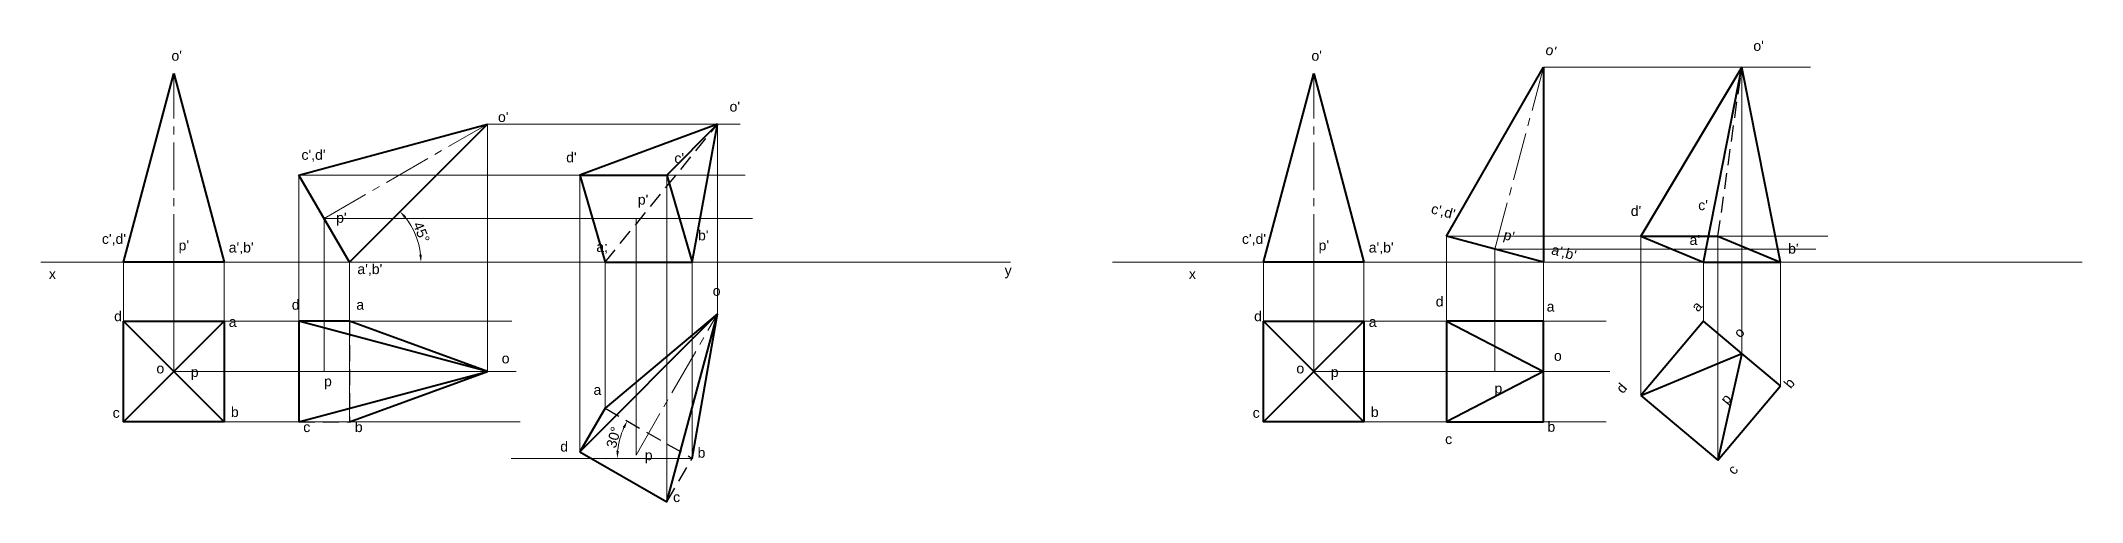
# Model space of a CAD drawing. Header units: millimetres. Extents: x 1 to 7224, y -410 to 206.
# Drawn here: x 5499 to 6311, y 6 to 189 of the extents above; entities that cross this region are included whole.
import ezdxf

# ---------------------------------------------------------------- set-up
doc = ezdxf.new("R2010")
doc.units = ezdxf.units.MM
doc.linetypes.add('CENTER2', pattern=[28.575, 19.05, -3.175, 3.175, -3.175])
doc.linetypes.add('DASHED2', pattern=[9.525, 6.35, -3.175])
for name, color, linetype, lineweight in [('Centre line', 1, 'CENTER2', 20), ('Dim n hatch', 6, 'Continuous', 20), ('Hidden', 3, 'DASHED2', 30), ('Object', 2, 'Continuous', 40), ('Projection', 5, 'Continuous', 5)]:
    doc.layers.add(name, color=color, linetype=linetype, lineweight=lineweight)
doc.styles.get("Standard").update_dxf_attribs({"font": 'arial.ttf', "height": 4})
doc.dimstyles.new('ISO-25', dxfattribs={"dimtxt": 3, "dimasz": 3, "dimexe": 1.25, "dimexo": 0.625, "dimgap": 0.5, "dimtad": 1, "dimdec": 0, "dimtxsty": 'Standard', "dimcen": 2.5, "dimclrd": 256, "dimclre": 256, "dimclrt": 256, "dimadec": 0, "dimazin": 0, "dimtfac": 1, "dimtdec": 0, "dimtmove": 0, "dimatfit": 2, "dimfxl": 1, "dimlwd": -1, "dimlwe": -1, "dimarcsym": 0})

msp = doc.modelspace()

# ---------------------------------------------------------------- texts
at = {"layer": 'Dim n hatch'}
for s, rotation, p in [("o'", 345.06858, (6097.48, 184.06)), ("c',d'", 345.06858, (6052, 120.76)), ("p'", 345.06858, (6080.8, 110.43)), ("a',b'", 345.06858, (6099.85, 104.47)), ('a', 50, (6158.46, 81.16)), ('o', 50, (6175.32, 70.78)), ('d', 50, (6128.56, 48.66)), ('b', 50, (6195.29, 50.64)), ('p', 50, (6170.06, 44.33)), ('c', 50, (6172.9, 16.34))]:
    msp.add_text(s, height=4, rotation=rotation, dxfattribs=at).set_placement(p)
for s, p in [("o'", (6180.45, 185.3)), ("o'", (5551.36, 181.38)), ("o'", (6004.71, 181.38)), ("o'", (5773.31, 161.14)), ("o'", (5681.22, 157)), ("c',d'", (5603.08, 141.96)), ("d'", (5708.35, 140.93)), ("c'", (5751.37, 140.64)), ("p'", (5736.84, 124.13)), ("d'", (6131.72, 119.61)), ("c'", (6158.54, 121.92)), ("p'", (5616.86, 116.91)), ("b'", (5760.77, 109.9)), ("c',d'", (5523.72, 108.5)), ("p'", (5554.21, 105.94)), ("a',b'", (5574.15, 105.08)), ('a;', (5720.32, 105.34)), ("c',d'", (5977.08, 108.5)), ("p'", (6007.56, 105.94)), ("a',b'", (6027.51, 105.08)), ("a'", (6155.08, 108.09)), ("b'", (6194.29, 104.63)), ('x', (5502.64, 94.55)), ("a',b'", (5625.32, 96.48)), ('y', (5882.72, 95.97)), ('x', (5955.99, 94.55)), ('o', (5766.62, 87.85)), ('d', (5528.57, 77.75)), ('d', (5599.23, 82.31)), ('a', (5624.87, 82.31)), ('d', (5981.92, 77.75)), ('d', (6054.15, 83.6)), ('a', (6098.27, 81.58)), ('a', (5574.15, 75.48)), ('a', (6027.51, 75.48)), ('o', (6101.16, 61.99)), ('o', (5545.38, 56.97)), ('p', (5559.05, 55.55)), ('o', (5682.71, 60.96)), ('o', (5998.73, 56.97)), ('p', (6012.4, 55.55)), ('p', (5612.05, 51.85)), ('a', (5719.21, 48.44)), ('p', (6077.51, 49.03)), ('c', (5528, 39.32)), ('b', (5575.01, 39.61)), ('c', (5981.35, 39.32)), ('b', (6028.36, 39.61)), ('c', (5603.78, 33.63)), ('b', (5624.3, 33.63)), ('b', (6098.56, 33.76)), ('d', (5705.99, 25.89)), ('p', (5739.59, 22.44)), ('b', (5760.6, 23.42)), ('c', (6057.9, 28.86)), ('c', (5750.86, 5.79))]:
    msp.add_text(s, height=4, dxfattribs=at).set_placement(p)

# ---------------------------------------------------------------- blocks, each defined once
blk = doc.blocks.new('*D5')
at = {"layer": 'Defpoints', "color": 0, "transparency": 16777216}
for p in [(5677, 156.13), (5649.63, 108.62), (5499.42, 101.25), (5622.12, 101.25), (5884.99, 101.25)]:
    blk.add_point(p, dxfattribs=at)
at = {"layer": 'Dim n hatch', "transparency": 16777216}
blk.add_arc((5622.12, 101.25), 28.48, 6.03728, 38.96272, dxfattribs=at)
for points in [[(5643.89, 118.82), (5644.64, 119.49), (5642.26, 121.39)], [(5650.94, 104.27), (5649.94, 104.21), (5650.6, 101.25)]]:
    blk.add_solid(points, dxfattribs=at)
at = {"layer": 'Dim n hatch', "transparency": 16777216, "insert": (5650.77, 113.12), "char_height": 4, "attachment_point": 5, "rotation": 292.5}
blk.add_mtext('45°', dxfattribs=at)
blk = doc.blocks.new('*D6')
at = {"layer": 'Defpoints', "color": 0, "transparency": 16777216}
for p in [(5723.81, 43.17), (5730.46, 33.36), (5686.41, 23.17), (5758.45, 23.17), (5758.45, 23.17)]:
    blk.add_point(p, dxfattribs=at)
at = {"layer": 'Dim n hatch', "transparency": 16777216}
blk.add_arc((5758.45, 23.17), 29.78, 155.77348, 174.22652, dxfattribs=at)
for points in [[(5730.84, 35.62), (5731.73, 35.16), (5732.65, 38.06)], [(5729.31, 26.14), (5728.31, 26.19), (5728.66, 23.17)]]:
    blk.add_solid(points, dxfattribs=at)
at = {"layer": 'Dim n hatch', "transparency": 16777216, "insert": (5727.22, 31.54), "char_height": 4, "attachment_point": 5, "rotation": 75}
blk.add_mtext('30°', dxfattribs=at)

# ---------------------------------------------------------------- dimensions: what is measured, and where the dimension line sits
at = {"layer": 'Dim n hatch'}
for base, line1, line2, picture, middle in [((5649.63, 108.62), ((5499.42, 101.25), (5884.99, 101.25)), ((5677, 156.13), (5622.12, 101.25)), '*D5', (5650.77, 113.12)), ((5730.46, 33.36), ((5723.81, 43.17), (5758.45, 23.17)), ((5758.45, 23.17), (5686.41, 23.17)), '*D6', (5727.22, 31.54))]:
    dim = msp.add_angular_dim_2l(base=base, line1=line1, line2=line2, dimstyle='ISO-25', dxfattribs=at)
    dim.commit()
    dim.dimension.update_dxf_attribs({"geometry": picture, "text_midpoint": middle})

# ---------------------------------------------------------------- linework, layer by layer
at = {"layer": 'Centre line'}
for p, q in [((6077.71, 106.4), (6097.04, 178.87)), ((5552.27, 101.25), (5552.27, 176.25)), ((6005.62, 101.25), (6005.62, 176.25)), ((5612.1, 118.55), (5677, 156.13)), ((5736.12, 24.49), (5768.57, 80.7)), ((5612.1, 57.75), (5677, 57.75))]:
    msp.add_line(p, q, dxfattribs=at)
at = {"layer": 'Hidden'}
for p, q in [((6166.4, 111.55), (6175.92, 178.87)), ((5723.81, 101.25), (5768.57, 156.13)), ((5622.12, 77.75), (5622.12, 37.75)), ((5723.81, 43.17), (5758.45, 23.17)), ((5602.08, 37.75), (5622.12, 37.75)), ((5748.43, 5.81), (5758.45, 23.17))]:
    msp.add_line(p, q, dxfattribs=at)
at = {"layer": 'Object'}
for p, q in [((6058.39, 111.55), (6097.04, 178.87)), ((6097.04, 178.87), (6097.04, 101.25)), ((6175.92, 178.87), (6135.76, 111.55)), ((6160.6, 101.25), (6175.92, 178.87)), ((6191.24, 101.25), (6175.92, 178.87)), ((5532.27, 101.25), (5552.27, 176.25)), ((5552.27, 176.25), (5572.27, 101.25)), ((5985.62, 101.25), (6005.62, 176.25)), ((6005.62, 176.25), (6025.62, 101.25)), ((5602.08, 135.86), (5677, 156.13)), ((5677, 156.13), (5622.12, 101.25)), ((5768.57, 156.13), (5713.79, 135.86)), ((5748.43, 135.86), (5768.57, 156.13)), ((5758.45, 101.25), (5768.57, 156.13)), ((5622.12, 101.25), (5602.08, 135.86)), ((5713.79, 135.86), (5723.81, 101.25)), ((5713.79, 135.86), (5748.43, 135.86)), ((5748.43, 135.86), (5758.45, 101.25)), ((6097.04, 101.25), (6058.39, 111.55)), ((6135.76, 111.55), (6160.6, 101.25)), ((6135.76, 111.55), (6166.4, 111.55)), ((6166.4, 111.55), (6191.24, 101.25)), ((5572.27, 101.25), (5532.27, 101.25)), ((5723.81, 101.25), (5758.45, 101.25)), ((6025.62, 101.25), (5985.62, 101.25)), ((6160.6, 101.25), (6191.24, 101.25)), ((5532.27, 77.75), (5572.27, 37.75)), ((5572.27, 77.75), (5532.27, 37.75)), ((5622.12, 77.75), (5602.08, 77.75)), ((5602.08, 77.75), (5602.08, 37.75)), ((5677, 57.75), (5602.08, 77.75)), ((5602.08, 77.75), (5602.08, 37.75)), ((5677, 57.75), (5622.12, 77.75)), ((5768.57, 80.7), (5713.79, 25.81)), ((5768.57, 80.7), (5723.81, 43.17)), ((5748.43, 5.81), (5768.57, 80.7)), ((5758.45, 23.17), (5768.57, 80.7)), ((5985.62, 77.75), (6025.62, 37.75)), ((6025.62, 77.75), (5985.62, 37.75)), ((6097.04, 77.75), (6058.39, 77.75)), ((6058.39, 77.75), (6058.39, 37.75)), ((6058.39, 77.75), (6097.04, 57.75)), ((6097.04, 57.75), (6097.04, 77.75)), ((6160.6, 77.75), (6135.76, 48.15)), ((6175.92, 64.9), (6160.6, 77.75)), ((5602.08, 37.75), (5677, 57.75)), ((5622.12, 37.75), (5677, 57.75)), ((6097.04, 57.75), (6058.39, 37.75)), ((6097.04, 37.75), (6097.04, 57.75)), ((6135.76, 48.15), (6175.92, 64.9)), ((6175.92, 64.9), (6166.4, 22.44)), ((6191.24, 52.04), (6175.92, 64.9)), ((6166.4, 22.44), (6191.24, 52.04)), ((5723.81, 43.17), (5713.79, 25.81)), ((6135.76, 48.15), (6166.4, 22.44)), ((6058.39, 37.75), (6097.04, 37.75)), ((5713.79, 25.81), (5748.43, 5.81)), ((5713.79, 25.81), (5748.43, 5.81))]:
    msp.add_line(p, q, dxfattribs=at)
for points in [[(5532.27, 77.75), (5572.27, 77.75), (5572.27, 37.75), (5532.27, 37.75)], [(5985.62, 77.75), (6025.62, 77.75), (6025.62, 37.75), (5985.62, 37.75)]]:
    msp.add_lwpolyline(points, close=True, dxfattribs=at)
at = {"layer": 'Projection'}
for p, q in [((6097.04, 178.87), (6203.23, 178.87)), ((6175.92, 64.9), (6175.92, 178.87)), ((5677, 156.13), (5677, 57.75)), ((5677, 156.13), (5777.58, 156.13)), ((5768.57, 80.7), (5768.57, 156.13)), ((5602.08, 135.86), (5602.08, 37.75)), ((5602.08, 135.86), (5779.58, 135.86)), ((5713.79, 25.81), (5713.79, 135.86)), ((5748.43, 5.81), (5748.43, 135.86)), ((5612.1, 118.55), (5612.1, 57.75)), ((5612.1, 118.55), (5782.43, 118.55)), ((5736.12, 24.49), (5736.12, 118.55)), ((6058.39, 111.55), (6058.39, 37.75)), ((6058.39, 111.55), (6210.15, 111.55)), ((6077.71, 106.4), (6077.71, 57.75)), ((6077.71, 106.4), (6205.25, 106.4)), ((6135.76, 48.15), (6135.76, 111.55)), ((6166.4, 22.44), (6166.4, 111.55)), ((5499.42, 101.25), (5884.99, 101.25)), ((5532.27, 77.75), (5532.27, 101.25)), ((5552.27, 57.75), (5552.27, 101.25)), ((5572.27, 77.75), (5572.27, 101.25)), ((5622.12, 101.25), (5622.12, 37.75)), ((5723.81, 43.17), (5723.81, 101.25)), ((5758.45, 23.17), (5758.45, 101.25)), ((5925.66, 101.25), (6160.6, 101.25)), ((5985.62, 77.75), (5985.62, 101.25)), ((6005.62, 57.75), (6005.62, 101.25)), ((6025.62, 77.75), (6025.62, 101.25)), ((6097.04, 101.25), (6097.04, 37.75)), ((6160.6, 77.75), (6160.6, 101.25)), ((6191.24, 52.04), (6191.24, 101.25)), ((6191.24, 101.25), (6311.23, 101.25)), ((5572.27, 77.75), (5686.69, 77.75)), ((6025.62, 77.75), (6121.92, 77.75)), ((5552.27, 57.75), (5688.4, 57.75)), ((6005.62, 57.75), (6123.36, 57.75)), ((5572.27, 37.75), (5690.11, 37.75)), ((6025.62, 37.75), (6121.92, 37.75)), ((5758.45, 23.17), (5686.41, 23.17))]:
    msp.add_line(p, q, dxfattribs=at)

msp.set_redraw_order([(e.dxf.handle, doc.entitydb.next_handle()) for e in msp.query("TEXT MTEXT ATTDEF DIMENSION ARC_DIMENSION")])  # texts and dimensions are drawn at this point

doc.saveas('drawing.dxf')
